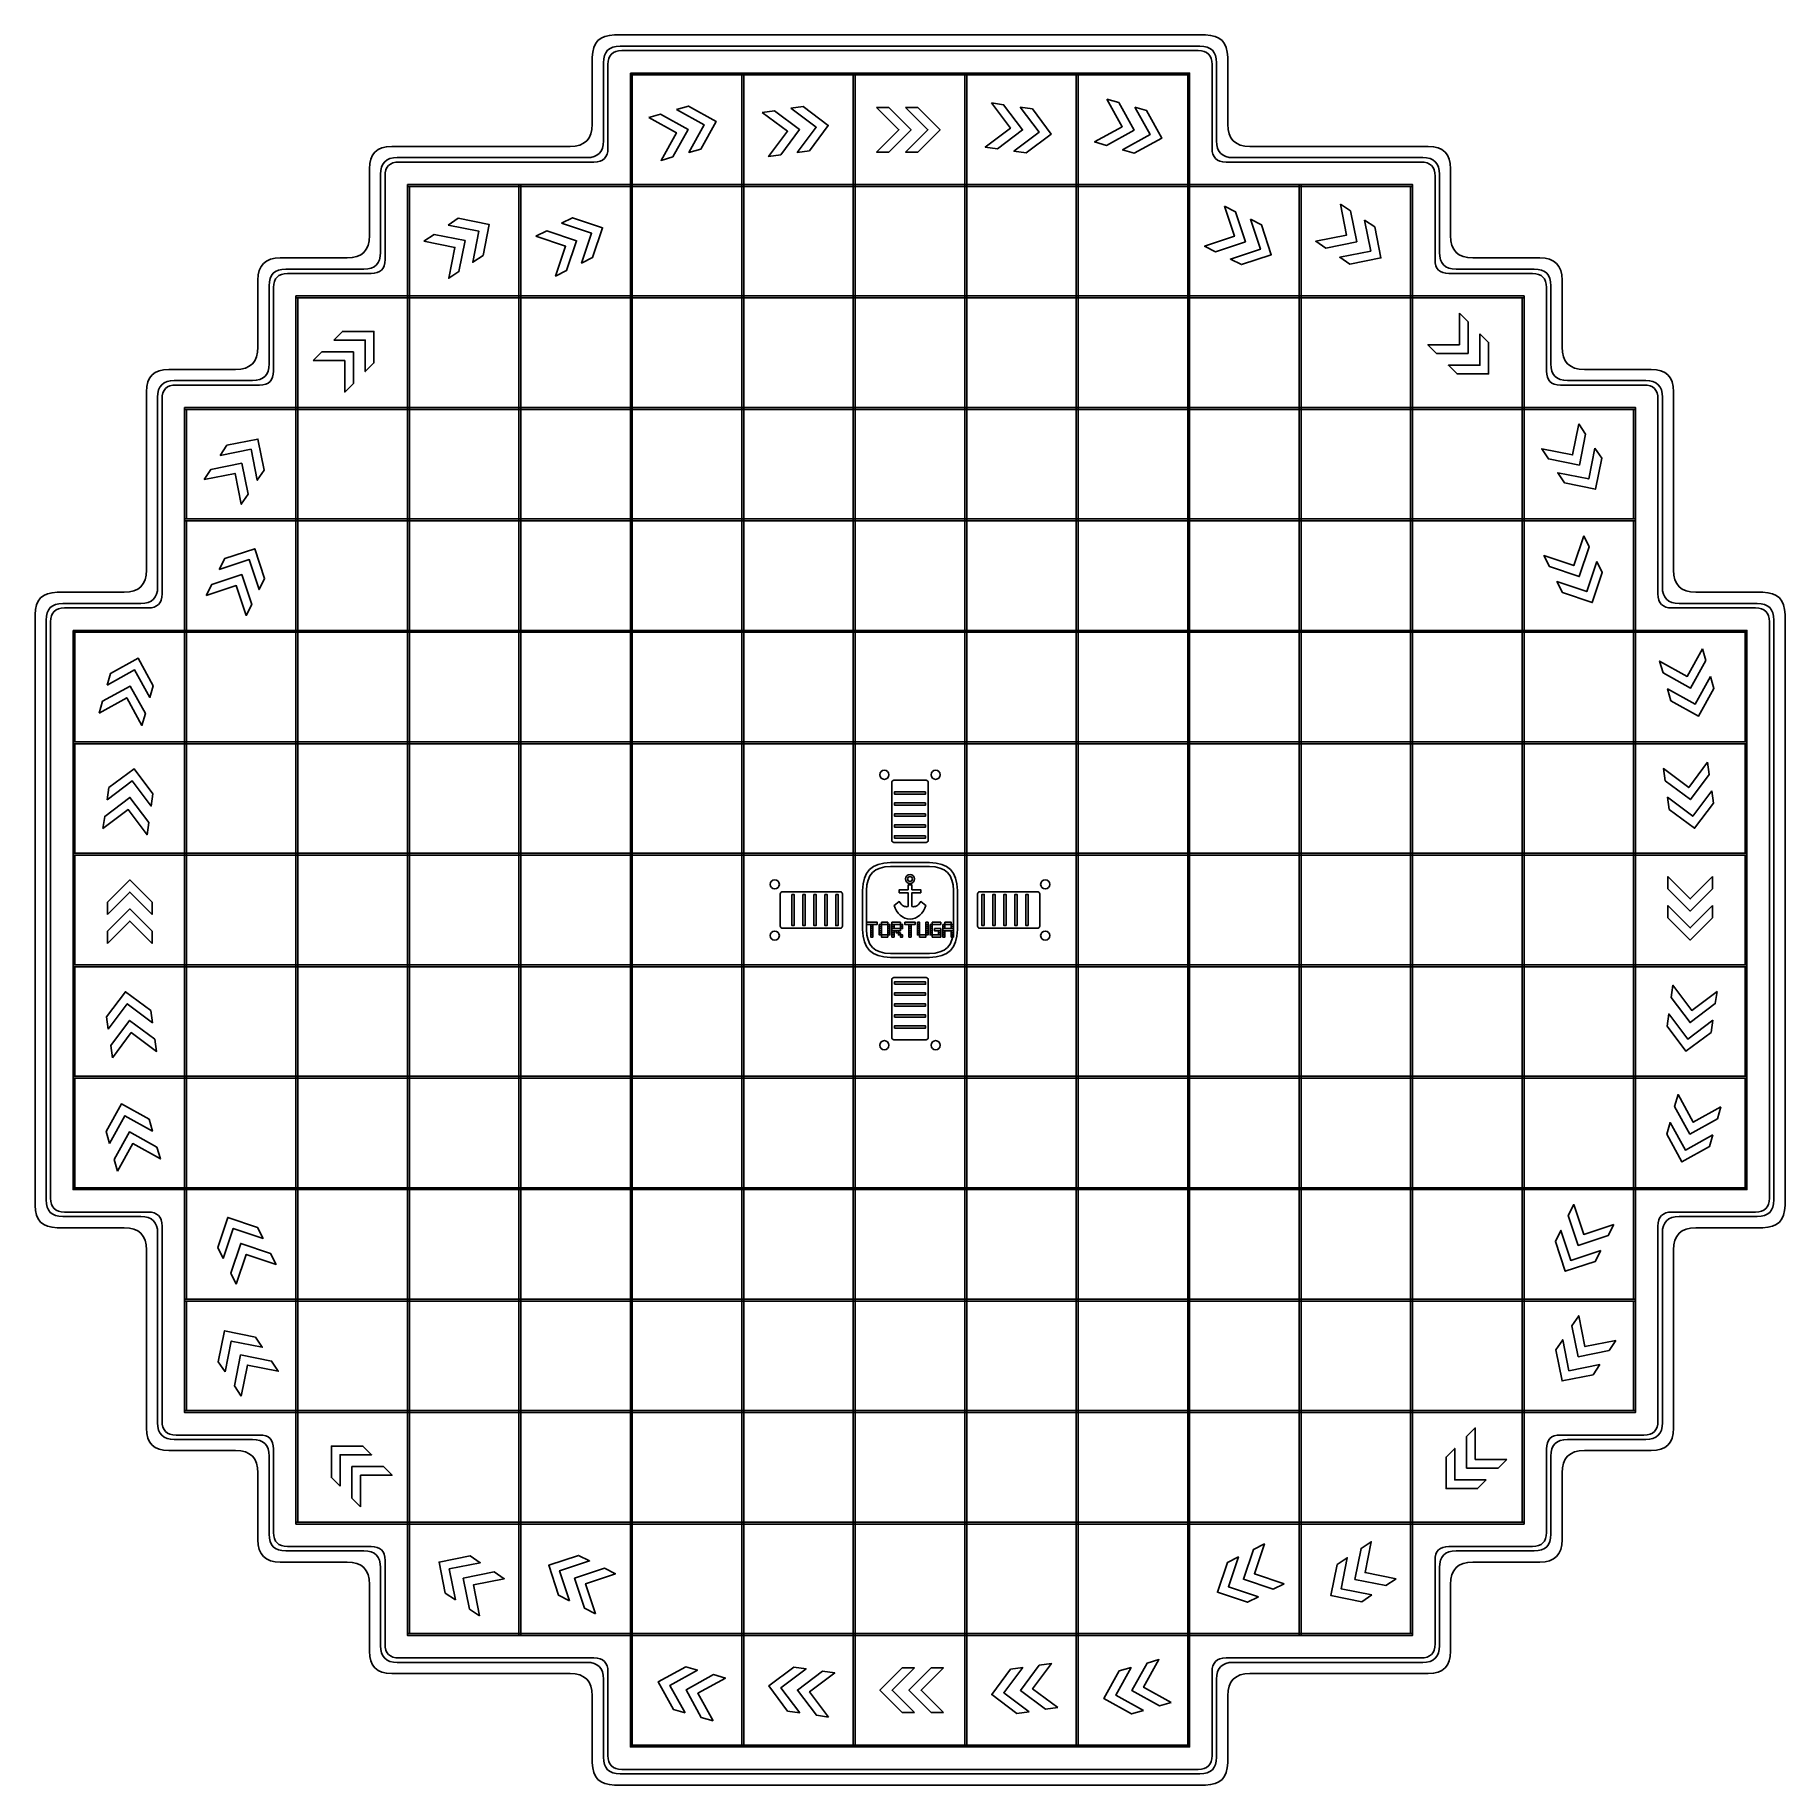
# Model space of a CAD drawing. Extents: x 0 to 314, y 0 to 314.
import ezdxf

# ---------------------------------------------------------------- set-up
doc = ezdxf.new("R2010")
doc.units = 0
doc.layers.add('CUT', color=1, linetype='CONTINUOUS')
doc.layers.add('RASTER', color=7, linetype='CONTINUOUS')

msp = doc.modelspace()

# ---------------------------------------------------------------- linework, layer by layer
at = {"layer": 'CUT'}
msp.add_lwpolyline([(0, 210), (0.063, 210.938), (0.25, 211.75), (0.563, 212.438), (1, 213), (1.563, 213.438), (2.25, 213.75), (3.063, 213.938), (4, 214), (16, 214), (16.938, 214.063), (17.75, 214.25), (18.438, 214.563), (19, 215), (19.438, 215.563), (19.75, 216.25), (19.938, 217.063), (20, 218), (20, 250), (20.063, 250.938), (20.25, 251.75), (20.563, 252.438), (21, 253), (21.563, 253.438), (22.25, 253.75), (23.063, 253.938), (24, 254), (36, 254), (36.938, 254.063), (37.75, 254.25), (38.438, 254.563), (39, 255), (39.438, 255.563), (39.75, 256.25), (39.938, 257.063), (40, 258), (40, 270), (40.063, 270.938), (40.25, 271.75), (40.563, 272.438), (41, 273), (41.563, 273.438), (42.25, 273.75), (43.063, 273.938), (44, 274), (56, 274), (56.938, 274.063), (57.75, 274.25), (58.438, 274.563), (59, 275), (59.438, 275.563), (59.75, 276.25), (59.938, 277.063), (60, 278), (60, 290), (60.063, 290.938), (60.25, 291.75), (60.563, 292.438), (61, 293), (61.563, 293.438), (62.25, 293.75), (63.063, 293.938), (64, 294), (96, 294), (96.938, 294.063), (97.75, 294.25), (98.438, 294.563), (99, 295), (99.438, 295.563), (99.75, 296.25), (99.938, 297.063), (100, 298), (100, 310), (100.063, 310.938), (100.25, 311.75), (100.563, 312.438), (101, 313), (101.563, 313.438), (102.25, 313.75), (103.063, 313.938), (104, 314), (210, 314), (210.938, 313.938), (211.75, 313.75), (212.438, 313.438), (213, 313), (213.438, 312.438), (213.75, 311.75), (213.938, 310.938), (214, 310), (214, 298), (214.063, 297.063), (214.25, 296.25), (214.563, 295.563), (215, 295), (215.563, 294.563), (216.25, 294.25), (217.063, 294.063), (218, 294), (250, 294), (250.938, 293.938), (251.75, 293.75), (252.438, 293.438), (253, 293), (253.438, 292.438), (253.75, 291.75), (253.938, 290.938), (254, 290), (254, 278), (254.063, 277.063), (254.25, 276.25), (254.563, 275.563), (255, 275), (255.563, 274.563), (256.25, 274.25), (257.063, 274.063), (258, 274), (270, 274), (270.938, 273.938), (271.75, 273.75), (272.438, 273.438), (273, 273), (273.438, 272.438), (273.75, 271.75), (273.938, 270.938), (274, 270), (274, 258), (274.063, 257.063), (274.25, 256.25), (274.563, 255.563), (275, 255), (275.563, 254.563), (276.25, 254.25), (277.063, 254.063), (278, 254), (290, 254), (290.938, 253.938), (291.75, 253.75), (292.438, 253.438), (293, 253), (293.438, 252.438), (293.75, 251.75), (293.938, 250.938), (294, 250), (294, 218), (294.063, 217.063), (294.25, 216.25), (294.563, 215.563), (295, 215), (295.563, 214.563), (296.25, 214.25), (297.063, 214.063), (298, 214), (310, 214), (310.938, 213.938), (311.75, 213.75), (312.438, 213.438), (313, 213), (313.438, 212.438), (313.75, 211.75), (313.938, 210.938), (314, 210), (314, 104), (313.938, 103.063), (313.75, 102.25), (313.438, 101.563), (313, 101), (312.438, 100.563), (311.75, 100.25), (310.938, 100.063), (310, 100), (298, 100), (297.063, 99.938), (296.25, 99.75), (295.563, 99.438), (295, 99), (294.563, 98.438), (294.25, 97.75), (294.063, 96.938), (294, 96), (294, 64), (293.938, 63.063), (293.75, 62.25), (293.438, 61.563), (293, 61), (292.438, 60.563), (291.75, 60.25), (290.938, 60.063), (290, 60), (278, 60), (277.063, 59.938), (276.25, 59.75), (275.563, 59.438), (275, 59), (274.563, 58.438), (274.25, 57.75), (274.063, 56.938), (274, 56), (274, 44), (273.938, 43.063), (273.75, 42.25), (273.438, 41.563), (273, 41), (272.438, 40.563), (271.75, 40.25), (270.938, 40.063), (270, 40), (258, 40), (257.063, 39.938), (256.25, 39.75), (255.563, 39.438), (255, 39), (254.563, 38.438), (254.25, 37.75), (254.063, 36.938), (254, 36), (254, 24), (253.938, 23.063), (253.75, 22.25), (253.438, 21.563), (253, 21), (252.438, 20.563), (251.75, 20.25), (250.938, 20.063), (250, 20), (218, 20), (217.063, 19.938), (216.25, 19.75), (215.563, 19.438), (215, 19), (214.563, 18.438), (214.25, 17.75), (214.063, 16.938), (214, 16), (214, 4), (213.938, 3.063), (213.75, 2.25), (213.438, 1.563), (213, 1), (212.438, 0.563), (211.75, 0.25), (210.938, 0.063), (210, 0), (104, 0), (103.063, 0.063), (102.25, 0.25), (101.563, 0.563), (101, 1), (100.563, 1.563), (100.25, 2.25), (100.063, 3.063), (100, 4), (100, 16), (99.938, 16.938), (99.75, 17.75), (99.438, 18.438), (99, 19), (98.438, 19.438), (97.75, 19.75), (96.938, 19.938), (96, 20), (64, 20), (63.063, 20.063), (62.25, 20.25), (61.563, 20.563), (61, 21), (60.563, 21.563), (60.25, 22.25), (60.063, 23.063), (60, 24), (60, 36), (59.938, 36.938), (59.75, 37.75), (59.438, 38.438), (59, 39), (58.438, 39.438), (57.75, 39.75), (56.938, 39.938), (56, 40), (44, 40), (43.063, 40.063), (42.25, 40.25), (41.563, 40.563), (41, 41), (40.563, 41.563), (40.25, 42.25), (40.063, 43.063), (40, 44), (40, 56), (39.938, 56.938), (39.75, 57.75), (39.438, 58.438), (39, 59), (38.438, 59.438), (37.75, 59.75), (36.938, 59.938), (36, 60), (24, 60), (23.063, 60.063), (22.25, 60.25), (21.563, 60.563), (21, 61), (20.563, 61.563), (20.25, 62.25), (20.063, 63.063), (20, 64), (20, 96), (19.938, 96.938), (19.75, 97.75), (19.438, 98.438), (19, 99), (18.438, 99.438), (17.75, 99.75), (16.938, 99.938), (16, 100), (4, 100), (3.063, 100.063), (2.25, 100.25), (1.563, 100.563), (1, 101), (0.563, 101.563), (0.25, 102.25), (0.063, 103.063), (0, 104)], close=True, dxfattribs=at)
at = {"layer": 'RASTER'}
for points in [[(2, 209), (2.047, 209.703), (2.188, 210.313), (2.422, 210.828), (2.75, 211.25), (3.172, 211.578), (3.688, 211.813), (4.297, 211.953), (5, 212), (19, 212), (19.703, 212.047), (20.313, 212.188), (20.828, 212.422), (21.25, 212.75), (21.578, 213.172), (21.813, 213.688), (21.953, 214.297), (22, 215), (22, 249), (22.047, 249.703), (22.188, 250.313), (22.422, 250.828), (22.75, 251.25), (23.172, 251.578), (23.688, 251.813), (24.297, 251.953), (25, 252), (39, 252), (39.703, 252.047), (40.313, 252.188), (40.828, 252.422), (41.25, 252.75), (41.578, 253.172), (41.813, 253.688), (41.953, 254.297), (42, 255), (42, 269), (42.047, 269.703), (42.188, 270.313), (42.422, 270.828), (42.75, 271.25), (43.172, 271.578), (43.688, 271.813), (44.297, 271.953), (45, 272), (59, 272), (59.703, 272.047), (60.313, 272.188), (60.828, 272.422), (61.25, 272.75), (61.578, 273.172), (61.813, 273.688), (61.953, 274.297), (62, 275), (62, 289), (62.047, 289.703), (62.188, 290.313), (62.422, 290.828), (62.75, 291.25), (63.172, 291.578), (63.688, 291.813), (64.297, 291.953), (65, 292), (99, 292), (99.703, 292.047), (100.313, 292.188), (100.828, 292.422), (101.25, 292.75), (101.578, 293.172), (101.813, 293.688), (101.953, 294.297), (102, 295), (102, 309), (102.047, 309.703), (102.188, 310.313), (102.422, 310.828), (102.75, 311.25), (103.172, 311.578), (103.688, 311.813), (104.297, 311.953), (105, 312), (209, 312), (209.703, 311.953), (210.313, 311.813), (210.828, 311.578), (211.25, 311.25), (211.578, 310.828), (211.813, 310.313), (211.953, 309.703), (212, 309), (212, 295), (212.047, 294.297), (212.188, 293.688), (212.422, 293.172), (212.75, 292.75), (213.172, 292.422), (213.688, 292.188), (214.297, 292.047), (215, 292), (249, 292), (249.703, 291.953), (250.313, 291.813), (250.828, 291.578), (251.25, 291.25), (251.578, 290.828), (251.813, 290.313), (251.953, 289.703), (252, 289), (252, 275), (252.047, 274.297), (252.188, 273.688), (252.422, 273.172), (252.75, 272.75), (253.172, 272.422), (253.688, 272.188), (254.297, 272.047), (255, 272), (269, 272), (269.703, 271.953), (270.313, 271.813), (270.828, 271.578), (271.25, 271.25), (271.578, 270.828), (271.813, 270.313), (271.953, 269.703), (272, 269), (272, 255), (272.047, 254.297), (272.188, 253.688), (272.422, 253.172), (272.75, 252.75), (273.172, 252.422), (273.688, 252.188), (274.297, 252.047), (275, 252), (289, 252), (289.703, 251.953), (290.313, 251.813), (290.828, 251.578), (291.25, 251.25), (291.578, 250.828), (291.813, 250.313), (291.953, 249.703), (292, 249), (292, 215), (292.047, 214.297), (292.188, 213.688), (292.422, 213.172), (292.75, 212.75), (293.172, 212.422), (293.688, 212.188), (294.297, 212.047), (295, 212), (309, 212), (309.703, 211.953), (310.313, 211.813), (310.828, 211.578), (311.25, 211.25), (311.578, 210.828), (311.813, 210.313), (311.953, 209.703), (312, 209), (312, 105), (311.953, 104.297), (311.813, 103.688), (311.578, 103.172), (311.25, 102.75), (310.828, 102.422), (310.313, 102.188), (309.703, 102.047), (309, 102), (295, 102), (294.297, 101.953), (293.688, 101.813), (293.172, 101.578), (292.75, 101.25), (292.422, 100.828), (292.188, 100.313), (292.047, 99.703), (292, 99), (292, 65), (291.953, 64.297), (291.813, 63.688), (291.578, 63.172), (291.25, 62.75), (290.828, 62.422), (290.313, 62.188), (289.703, 62.047), (289, 62), (275, 62), (274.297, 61.953), (273.688, 61.813), (273.172, 61.578), (272.75, 61.25), (272.422, 60.828), (272.188, 60.313), (272.047, 59.703), (272, 59), (272, 45), (271.953, 44.297), (271.813, 43.688), (271.578, 43.172), (271.25, 42.75), (270.828, 42.422), (270.313, 42.188), (269.703, 42.047), (269, 42), (255, 42), (254.297, 41.953), (253.688, 41.813), (253.172, 41.578), (252.75, 41.25), (252.422, 40.828), (252.188, 40.313), (252.047, 39.703), (252, 39), (252, 25), (251.953, 24.297), (251.813, 23.688), (251.578, 23.172), (251.25, 22.75), (250.828, 22.422), (250.313, 22.188), (249.703, 22.047), (249, 22), (215, 22), (214.297, 21.953), (213.688, 21.813), (213.172, 21.578), (212.75, 21.25), (212.422, 20.828), (212.188, 20.313), (212.047, 19.703), (212, 19), (212, 5), (211.953, 4.297), (211.813, 3.688), (211.578, 3.172), (211.25, 2.75), (210.828, 2.422), (210.313, 2.188), (209.703, 2.047), (209, 2), (105, 2), (104.297, 2.047), (103.688, 2.188), (103.172, 2.422), (102.75, 2.75), (102.422, 3.172), (102.188, 3.688), (102.047, 4.297), (102, 5), (102, 19), (101.953, 19.703), (101.813, 20.313), (101.578, 20.828), (101.25, 21.25), (100.828, 21.578), (100.313, 21.813), (99.703, 21.953), (99, 22), (65, 22), (64.297, 22.047), (63.688, 22.188), (63.172, 22.422), (62.75, 22.75), (62.422, 23.172), (62.188, 23.688), (62.047, 24.297), (62, 25), (62, 39), (61.953, 39.703), (61.813, 40.313), (61.578, 40.828), (61.25, 41.25), (60.828, 41.578), (60.313, 41.813), (59.703, 41.953), (59, 42), (45, 42), (44.297, 42.047), (43.688, 42.188), (43.172, 42.422), (42.75, 42.75), (42.422, 43.172), (42.188, 43.688), (42.047, 44.297), (42, 45), (42, 59), (41.953, 59.703), (41.813, 60.313), (41.578, 60.828), (41.25, 61.25), (40.828, 61.578), (40.313, 61.813), (39.703, 61.953), (39, 62), (25, 62), (24.297, 62.047), (23.688, 62.188), (23.172, 62.422), (22.75, 62.75), (22.422, 63.172), (22.188, 63.688), (22.047, 64.297), (22, 65), (22, 99), (21.953, 99.703), (21.813, 100.313), (21.578, 100.828), (21.25, 101.25), (20.828, 101.578), (20.313, 101.813), (19.703, 101.953), (19, 102), (5, 102), (4.297, 102.047), (3.688, 102.188), (3.172, 102.422), (2.75, 102.75), (2.422, 103.172), (2.188, 103.688), (2.047, 104.297), (2, 105)], [(2.8, 208.7), (2.8, 105.3), (2.839, 104.714), (2.956, 104.206), (3.152, 103.777), (3.425, 103.425), (3.777, 103.152), (4.206, 102.956), (4.714, 102.839), (5.3, 102.8), (20.3, 102.8), (20.886, 102.761), (21.394, 102.644), (21.823, 102.448), (22.175, 102.175), (22.448, 101.823), (22.644, 101.394), (22.761, 100.886), (22.8, 100.3), (22.8, 65.3), (22.839, 64.714), (22.956, 64.206), (23.152, 63.777), (23.425, 63.425), (23.777, 63.152), (24.206, 62.956), (24.714, 62.839), (25.3, 62.8), (40.3, 62.8), (40.886, 62.761), (41.394, 62.644), (41.823, 62.448), (42.175, 62.175), (42.448, 61.823), (42.644, 61.394), (42.761, 60.886), (42.8, 60.3), (42.8, 45.3), (42.839, 44.714), (42.956, 44.206), (43.152, 43.777), (43.425, 43.425), (43.777, 43.152), (44.206, 42.956), (44.714, 42.839), (45.3, 42.8), (60.3, 42.8), (60.886, 42.761), (61.394, 42.644), (61.823, 42.448), (62.175, 42.175), (62.448, 41.823), (62.644, 41.394), (62.761, 40.886), (62.8, 40.3), (62.8, 25.3), (62.839, 24.714), (62.956, 24.206), (63.152, 23.777), (63.425, 23.425), (63.777, 23.152), (64.206, 22.956), (64.714, 22.839), (65.3, 22.8), (100.3, 22.8), (100.886, 22.761), (101.394, 22.644), (101.823, 22.448), (102.175, 22.175), (102.448, 21.823), (102.644, 21.394), (102.761, 20.886), (102.8, 20.3), (102.8, 5.3), (102.839, 4.714), (102.956, 4.206), (103.152, 3.777), (103.425, 3.425), (103.777, 3.152), (104.206, 2.956), (104.714, 2.839), (105.3, 2.8), (208.7, 2.8), (209.286, 2.839), (209.794, 2.956), (210.223, 3.152), (210.575, 3.425), (210.848, 3.777), (211.044, 4.206), (211.161, 4.714), (211.2, 5.3), (211.2, 20.3), (211.239, 20.886), (211.356, 21.394), (211.552, 21.823), (211.825, 22.175), (212.177, 22.448), (212.606, 22.644), (213.114, 22.761), (213.7, 22.8), (248.7, 22.8), (249.286, 22.839), (249.794, 22.956), (250.223, 23.152), (250.575, 23.425), (250.848, 23.777), (251.044, 24.206), (251.161, 24.714), (251.2, 25.3), (251.2, 40.3), (251.239, 40.886), (251.356, 41.394), (251.552, 41.823), (251.825, 42.175), (252.177, 42.448), (252.606, 42.644), (253.114, 42.761), (253.7, 42.8), (268.7, 42.8), (269.286, 42.839), (269.794, 42.956), (270.223, 43.152), (270.575, 43.425), (270.848, 43.777), (271.044, 44.206), (271.161, 44.714), (271.2, 45.3), (271.2, 60.3), (271.239, 60.886), (271.356, 61.394), (271.552, 61.823), (271.825, 62.175), (272.177, 62.448), (272.606, 62.644), (273.114, 62.761), (273.7, 62.8), (288.7, 62.8), (289.286, 62.839), (289.794, 62.956), (290.223, 63.152), (290.575, 63.425), (290.848, 63.777), (291.044, 64.206), (291.161, 64.714), (291.2, 65.3), (291.2, 100.3), (291.239, 100.886), (291.356, 101.394), (291.552, 101.823), (291.825, 102.175), (292.177, 102.448), (292.606, 102.644), (293.114, 102.761), (293.7, 102.8), (308.7, 102.8), (309.286, 102.839), (309.794, 102.956), (310.223, 103.152), (310.575, 103.425), (310.848, 103.777), (311.044, 104.206), (311.161, 104.714), (311.2, 105.3), (311.2, 208.7), (311.161, 209.286), (311.044, 209.794), (310.848, 210.223), (310.575, 210.575), (310.223, 210.848), (309.794, 211.044), (309.286, 211.161), (308.7, 211.2), (293.7, 211.2), (293.114, 211.239), (292.606, 211.356), (292.177, 211.552), (291.825, 211.825), (291.552, 212.177), (291.356, 212.606), (291.239, 213.114), (291.2, 213.7), (291.2, 248.7), (291.161, 249.286), (291.044, 249.794), (290.848, 250.223), (290.575, 250.575), (290.223, 250.848), (289.794, 251.044), (289.286, 251.161), (288.7, 251.2), (273.7, 251.2), (273.114, 251.239), (272.606, 251.356), (272.177, 251.552), (271.825, 251.825), (271.552, 252.177), (271.356, 252.606), (271.239, 253.114), (271.2, 253.7), (271.2, 268.7), (271.161, 269.286), (271.044, 269.794), (270.848, 270.223), (270.575, 270.575), (270.223, 270.848), (269.794, 271.044), (269.286, 271.161), (268.7, 271.2), (253.7, 271.2), (253.114, 271.239), (252.606, 271.356), (252.177, 271.552), (251.825, 271.825), (251.552, 272.177), (251.356, 272.606), (251.239, 273.114), (251.2, 273.7), (251.2, 288.7), (251.161, 289.286), (251.044, 289.794), (250.848, 290.223), (250.575, 290.575), (250.223, 290.848), (249.794, 291.044), (249.286, 291.161), (248.7, 291.2), (213.7, 291.2), (213.114, 291.239), (212.606, 291.356), (212.177, 291.552), (211.825, 291.825), (211.552, 292.177), (211.356, 292.606), (211.239, 293.114), (211.2, 293.7), (211.2, 308.7), (211.161, 309.286), (211.044, 309.794), (210.848, 310.223), (210.575, 310.575), (210.223, 310.848), (209.794, 311.044), (209.286, 311.161), (208.7, 311.2), (105.3, 311.2), (104.714, 311.161), (104.206, 311.044), (103.777, 310.848), (103.425, 310.575), (103.152, 310.223), (102.956, 309.794), (102.839, 309.286), (102.8, 308.7), (102.8, 293.7), (102.761, 293.114), (102.644, 292.606), (102.448, 292.177), (102.175, 291.825), (101.823, 291.552), (101.394, 291.356), (100.886, 291.239), (100.3, 291.2), (65.3, 291.2), (64.714, 291.161), (64.206, 291.044), (63.777, 290.848), (63.425, 290.575), (63.152, 290.223), (62.956, 289.794), (62.839, 289.286), (62.8, 288.7), (62.8, 273.7), (62.761, 273.114), (62.644, 272.606), (62.448, 272.177), (62.175, 271.825), (61.823, 271.552), (61.394, 271.356), (60.886, 271.239), (60.3, 271.2), (45.3, 271.2), (44.714, 271.161), (44.206, 271.044), (43.777, 270.848), (43.425, 270.575), (43.152, 270.223), (42.956, 269.794), (42.839, 269.286), (42.8, 268.7), (42.8, 253.7), (42.761, 253.114), (42.644, 252.606), (42.448, 252.177), (42.175, 251.825), (41.823, 251.552), (41.394, 251.356), (40.886, 251.239), (40.3, 251.2), (25.3, 251.2), (24.714, 251.161), (24.206, 251.044), (23.777, 250.848), (23.425, 250.575), (23.152, 250.223), (22.956, 249.794), (22.839, 249.286), (22.8, 248.7), (22.8, 213.7), (22.761, 213.114), (22.644, 212.606), (22.448, 212.177), (22.175, 211.825), (21.823, 211.552), (21.394, 211.356), (20.886, 211.239), (20.3, 211.2), (5.3, 211.2), (4.714, 211.161), (4.206, 211.044), (3.777, 210.848), (3.425, 210.575), (3.152, 210.223), (2.956, 209.794), (2.839, 209.286), (2.8, 208.7)], [(106.825, 307.175), (127.175, 307.175), (127.175, 306.825), (106.825, 306.825)], [(106.825, 306.825), (107.175, 306.825), (107.175, 287.175), (106.825, 287.175)], [(126.825, 307.175), (147.175, 307.175), (147.175, 306.825), (126.825, 306.825)], [(126.825, 306.825), (127.175, 306.825), (127.175, 287.175), (126.825, 287.175)], [(146.825, 307.175), (167.175, 307.175), (167.175, 306.825), (146.825, 306.825)], [(146.825, 306.825), (147.175, 306.825), (147.175, 287.175), (146.825, 287.175)], [(166.825, 307.175), (187.175, 307.175), (187.175, 306.825), (166.825, 306.825)], [(166.825, 306.825), (167.175, 306.825), (167.175, 287.175), (166.825, 287.175)], [(186.825, 307.175), (207.175, 307.175), (207.175, 306.825), (186.825, 306.825)], [(186.825, 306.825), (187.175, 306.825), (187.175, 287.175), (186.825, 287.175)], [(206.825, 306.825), (207.175, 306.825), (207.175, 287.175), (206.825, 287.175)], [(171.626, 301.808), (173.804, 301.497), (177.198, 296.972), (172.673, 293.578), (170.495, 293.889), (175.02, 297.283)], [(192.33, 302.494), (194.445, 301.89), (197.192, 296.945), (192.247, 294.198), (190.132, 294.802), (195.077, 297.549)], [(110.132, 299.198), (112.247, 299.802), (117.192, 297.055), (114.445, 292.11), (112.33, 291.506), (115.077, 296.451)], [(115.132, 300.626), (117.247, 301.231), (122.192, 298.483), (119.445, 293.539), (117.33, 292.934), (120.077, 297.879)], [(130.495, 300.111), (132.673, 300.422), (137.198, 297.028), (133.804, 292.503), (131.626, 292.192), (135.02, 296.717)], [(135.642, 300.847), (137.82, 301.158), (142.346, 297.764), (138.952, 293.238), (136.774, 292.927), (140.168, 297.453)], [(151, 301), (153.2, 301), (157.2, 297), (153.2, 293), (151, 293), (155, 297)], [(156.2, 301), (158.4, 301), (162.4, 297), (158.4, 293), (156.2, 293), (160.2, 297)], [(176.774, 301.073), (178.952, 300.762), (182.346, 296.236), (177.82, 292.842), (175.642, 293.153), (180.168, 296.547)], [(197.33, 301.066), (199.445, 300.461), (202.192, 295.517), (197.247, 292.769), (195.132, 293.374), (200.077, 296.121)], [(66.825, 287.175), (87.175, 287.175), (87.175, 286.825), (66.825, 286.825)], [(66.825, 286.825), (67.175, 286.825), (67.175, 267.175), (66.825, 267.175)], [(86.825, 287.175), (107.175, 287.175), (107.175, 286.825), (86.825, 286.825)], [(86.825, 286.825), (87.175, 286.825), (87.175, 267.175), (86.825, 267.175)], [(106.825, 287.175), (127.175, 287.175), (127.175, 286.825), (106.825, 286.825)], [(106.825, 286.825), (107.175, 286.825), (107.175, 267.175), (106.825, 267.175)], [(126.825, 287.175), (147.175, 287.175), (147.175, 286.825), (126.825, 286.825)], [(126.825, 286.825), (127.175, 286.825), (127.175, 267.175), (126.825, 267.175)], [(146.825, 287.175), (167.175, 287.175), (167.175, 286.825), (146.825, 286.825)], [(146.825, 286.825), (147.175, 286.825), (147.175, 267.175), (146.825, 267.175)], [(166.825, 287.175), (187.175, 287.175), (187.175, 286.825), (166.825, 286.825)], [(166.825, 286.825), (167.175, 286.825), (167.175, 267.175), (166.825, 267.175)], [(186.825, 287.175), (207.175, 287.175), (207.175, 286.825), (186.825, 286.825)], [(186.825, 286.825), (187.175, 286.825), (187.175, 267.175), (186.825, 267.175)], [(206.825, 287.175), (227.175, 287.175), (227.175, 286.825), (206.825, 286.825)], [(206.825, 286.825), (207.175, 286.825), (207.175, 267.175), (206.825, 267.175)], [(226.825, 287.175), (247.175, 287.175), (247.175, 286.825), (226.825, 286.825)], [(226.825, 286.825), (227.175, 286.825), (227.175, 267.175), (226.825, 267.175)], [(246.825, 286.825), (247.175, 286.825), (247.175, 267.175), (246.825, 267.175)], [(213.422, 283.261), (215.39, 282.277), (217.179, 276.911), (211.812, 275.122), (209.845, 276.106), (215.211, 277.894)], [(234.226, 283.656), (236.057, 282.436), (237.166, 276.889), (231.619, 275.78), (229.789, 277), (235.336, 278.109)], [(74.116, 279.884), (75.946, 281.105), (81.493, 279.995), (80.384, 274.448), (78.553, 273.228), (79.663, 278.775)], [(94.496, 280.22), (96.463, 281.204), (101.83, 279.415), (100.041, 274.048), (98.073, 273.065), (99.862, 278.431)], [(218.073, 280.935), (220.041, 279.952), (221.83, 274.585), (216.463, 272.796), (214.496, 273.78), (219.862, 275.569)], [(238.553, 280.772), (240.384, 279.552), (241.493, 274.005), (235.946, 272.895), (234.116, 274.116), (239.663, 275.225)], [(69.789, 277), (71.619, 278.22), (77.166, 277.111), (76.057, 271.564), (74.226, 270.344), (75.336, 275.891)], [(89.845, 277.894), (91.812, 278.878), (97.179, 277.089), (95.39, 271.723), (93.422, 270.739), (95.211, 276.106)], [(46.825, 267.175), (67.175, 267.175), (67.175, 266.825), (46.825, 266.825)], [(66.825, 267.175), (87.175, 267.175), (87.175, 266.825), (66.825, 266.825)], [(86.825, 267.175), (107.175, 267.175), (107.175, 266.825), (86.825, 266.825)], [(106.825, 267.175), (127.175, 267.175), (127.175, 266.825), (106.825, 266.825)], [(126.825, 267.175), (147.175, 267.175), (147.175, 266.825), (126.825, 266.825)], [(146.825, 267.175), (167.175, 267.175), (167.175, 266.825), (146.825, 266.825)], [(166.825, 267.175), (187.175, 267.175), (187.175, 266.825), (166.825, 266.825)], [(186.825, 267.175), (207.175, 267.175), (207.175, 266.825), (186.825, 266.825)], [(206.825, 267.175), (227.175, 267.175), (227.175, 266.825), (206.825, 266.825)], [(226.825, 267.175), (247.175, 267.175), (247.175, 266.825), (226.825, 266.825)], [(246.825, 267.175), (267.175, 267.175), (267.175, 266.825), (246.825, 266.825)], [(46.825, 266.825), (47.175, 266.825), (47.175, 247.175), (46.825, 247.175)], [(66.825, 266.825), (67.175, 266.825), (67.175, 247.175), (66.825, 247.175)], [(86.825, 266.825), (87.175, 266.825), (87.175, 247.175), (86.825, 247.175)], [(106.825, 266.825), (107.175, 266.825), (107.175, 247.175), (106.825, 247.175)], [(126.825, 266.825), (127.175, 266.825), (127.175, 247.175), (126.825, 247.175)], [(146.825, 266.825), (147.175, 266.825), (147.175, 247.175), (146.825, 247.175)], [(166.825, 266.825), (167.175, 266.825), (167.175, 247.175), (166.825, 247.175)], [(186.825, 266.825), (187.175, 266.825), (187.175, 247.175), (186.825, 247.175)], [(206.825, 266.825), (207.175, 266.825), (207.175, 247.175), (206.825, 247.175)], [(226.825, 266.825), (227.175, 266.825), (227.175, 247.175), (226.825, 247.175)], [(246.825, 266.825), (247.175, 266.825), (247.175, 247.175), (246.825, 247.175)], [(255.586, 264.071), (257.141, 262.515), (257.141, 256.859), (251.485, 256.859), (249.929, 258.414), (255.586, 258.414)], [(266.825, 266.825), (267.175, 266.825), (267.175, 247.175), (266.825, 247.175)], [(53.606, 259.263), (55.162, 260.818), (60.818, 260.818), (60.818, 255.162), (59.263, 253.606), (59.263, 259.263)], [(259.263, 260.394), (260.818, 258.838), (260.818, 253.182), (255.162, 253.182), (253.606, 254.737), (259.263, 254.737)], [(49.929, 255.586), (51.485, 257.141), (57.141, 257.141), (57.141, 251.485), (55.586, 249.929), (55.586, 255.586)], [(26.825, 247.175), (47.175, 247.175), (47.175, 246.825), (26.825, 246.825)], [(26.825, 246.825), (27.175, 246.825), (27.175, 227.175), (26.825, 227.175)], [(46.825, 247.175), (67.175, 247.175), (67.175, 246.825), (46.825, 246.825)], [(46.825, 246.825), (47.175, 246.825), (47.175, 227.175), (46.825, 227.175)], [(66.825, 247.175), (87.175, 247.175), (87.175, 246.825), (66.825, 246.825)], [(66.825, 246.825), (67.175, 246.825), (67.175, 227.175), (66.825, 227.175)], [(86.825, 247.175), (107.175, 247.175), (107.175, 246.825), (86.825, 246.825)], [(86.825, 246.825), (87.175, 246.825), (87.175, 227.175), (86.825, 227.175)], [(106.825, 247.175), (127.175, 247.175), (127.175, 246.825), (106.825, 246.825)], [(106.825, 246.825), (107.175, 246.825), (107.175, 227.175), (106.825, 227.175)], [(126.825, 247.175), (147.175, 247.175), (147.175, 246.825), (126.825, 246.825)], [(126.825, 246.825), (127.175, 246.825), (127.175, 227.175), (126.825, 227.175)], [(146.825, 247.175), (167.175, 247.175), (167.175, 246.825), (146.825, 246.825)], [(146.825, 246.825), (147.175, 246.825), (147.175, 227.175), (146.825, 227.175)], [(166.825, 247.175), (187.175, 247.175), (187.175, 246.825), (166.825, 246.825)], [(166.825, 246.825), (167.175, 246.825), (167.175, 227.175), (166.825, 227.175)], [(186.825, 247.175), (207.175, 247.175), (207.175, 246.825), (186.825, 246.825)], [(186.825, 246.825), (187.175, 246.825), (187.175, 227.175), (186.825, 227.175)], [(206.825, 247.175), (227.175, 247.175), (227.175, 246.825), (206.825, 246.825)], [(206.825, 246.825), (207.175, 246.825), (207.175, 227.175), (206.825, 227.175)], [(226.825, 247.175), (247.175, 247.175), (247.175, 246.825), (226.825, 246.825)], [(226.825, 246.825), (227.175, 246.825), (227.175, 227.175), (226.825, 227.175)], [(246.825, 247.175), (267.175, 247.175), (267.175, 246.825), (246.825, 246.825)], [(246.825, 246.825), (247.175, 246.825), (247.175, 227.175), (246.825, 227.175)], [(266.825, 247.175), (287.175, 247.175), (287.175, 246.825), (266.825, 246.825)], [(266.825, 246.825), (267.175, 246.825), (267.175, 227.175), (266.825, 227.175)], [(286.825, 246.825), (287.175, 246.825), (287.175, 227.175), (286.825, 227.175)], [(277, 244.211), (278.22, 242.381), (277.111, 236.834), (271.564, 237.943), (270.344, 239.774), (275.891, 238.664)], [(33.228, 238.553), (34.448, 240.384), (39.995, 241.493), (41.105, 235.946), (39.884, 234.116), (38.775, 239.663)], [(279.884, 239.884), (281.105, 238.054), (279.995, 232.507), (274.448, 233.616), (273.228, 235.447), (278.775, 234.337)], [(30.344, 234.226), (31.564, 236.057), (37.111, 237.166), (38.22, 231.619), (37, 229.789), (35.891, 235.336)], [(26.825, 227.175), (47.175, 227.175), (47.175, 226.825), (26.825, 226.825)], [(26.825, 226.825), (27.175, 226.825), (27.175, 207.175), (26.825, 207.175)], [(46.825, 227.175), (67.175, 227.175), (67.175, 226.825), (46.825, 226.825)], [(46.825, 226.825), (47.175, 226.825), (47.175, 207.175), (46.825, 207.175)], [(66.825, 227.175), (87.175, 227.175), (87.175, 226.825), (66.825, 226.825)], [(66.825, 226.825), (67.175, 226.825), (67.175, 207.175), (66.825, 207.175)], [(86.825, 227.175), (107.175, 227.175), (107.175, 226.825), (86.825, 226.825)], [(86.825, 226.825), (87.175, 226.825), (87.175, 207.175), (86.825, 207.175)], [(106.825, 227.175), (127.175, 227.175), (127.175, 226.825), (106.825, 226.825)], [(106.825, 226.825), (107.175, 226.825), (107.175, 207.175), (106.825, 207.175)], [(126.825, 227.175), (147.175, 227.175), (147.175, 226.825), (126.825, 226.825)], [(126.825, 226.825), (127.175, 226.825), (127.175, 207.175), (126.825, 207.175)], [(146.825, 227.175), (167.175, 227.175), (167.175, 226.825), (146.825, 226.825)], [(146.825, 226.825), (147.175, 226.825), (147.175, 207.175), (146.825, 207.175)], [(166.825, 227.175), (187.175, 227.175), (187.175, 226.825), (166.825, 226.825)], [(166.825, 226.825), (167.175, 226.825), (167.175, 207.175), (166.825, 207.175)], [(186.825, 227.175), (207.175, 227.175), (207.175, 226.825), (186.825, 226.825)], [(186.825, 226.825), (187.175, 226.825), (187.175, 207.175), (186.825, 207.175)], [(206.825, 227.175), (227.175, 227.175), (227.175, 226.825), (206.825, 226.825)], [(206.825, 226.825), (207.175, 226.825), (207.175, 207.175), (206.825, 207.175)], [(226.825, 227.175), (247.175, 227.175), (247.175, 226.825), (226.825, 226.825)], [(226.825, 226.825), (227.175, 226.825), (227.175, 207.175), (226.825, 207.175)], [(246.825, 227.175), (267.175, 227.175), (267.175, 226.825), (246.825, 226.825)], [(246.825, 226.825), (247.175, 226.825), (247.175, 207.175), (246.825, 207.175)], [(266.825, 227.175), (287.175, 227.175), (287.175, 226.825), (266.825, 226.825)], [(266.825, 226.825), (267.175, 226.825), (267.175, 207.175), (266.825, 207.175)], [(286.825, 226.825), (287.175, 226.825), (287.175, 207.175), (286.825, 207.175)], [(277.894, 224.155), (278.878, 222.188), (277.089, 216.821), (271.723, 218.61), (270.739, 220.578), (276.106, 218.789)], [(33.065, 218.073), (34.048, 220.041), (39.415, 221.83), (41.204, 216.463), (40.22, 214.496), (38.431, 219.862)], [(30.739, 213.422), (31.723, 215.39), (37.089, 217.179), (38.878, 211.812), (37.894, 209.845), (36.106, 215.211)], [(280.22, 219.504), (281.204, 217.537), (279.415, 212.17), (274.048, 213.959), (273.065, 215.927), (278.431, 214.138)], [(6.825, 207.175), (27.175, 207.175), (27.175, 206.825), (6.825, 206.825)], [(6.825, 206.825), (7.175, 206.825), (7.175, 187.175), (6.825, 187.175)], [(26.825, 207.175), (47.175, 207.175), (47.175, 206.825), (26.825, 206.825)], [(26.825, 206.825), (27.175, 206.825), (27.175, 187.175), (26.825, 187.175)], [(46.825, 207.175), (67.175, 207.175), (67.175, 206.825), (46.825, 206.825)], [(46.825, 206.825), (47.175, 206.825), (47.175, 187.175), (46.825, 187.175)], [(66.825, 207.175), (87.175, 207.175), (87.175, 206.825), (66.825, 206.825)], [(66.825, 206.825), (67.175, 206.825), (67.175, 187.175), (66.825, 187.175)], [(86.825, 207.175), (107.175, 207.175), (107.175, 206.825), (86.825, 206.825)], [(86.825, 206.825), (87.175, 206.825), (87.175, 187.175), (86.825, 187.175)], [(106.825, 207.175), (127.175, 207.175), (127.175, 206.825), (106.825, 206.825)], [(106.825, 206.825), (107.175, 206.825), (107.175, 187.175), (106.825, 187.175)], [(126.825, 207.175), (147.175, 207.175), (147.175, 206.825), (126.825, 206.825)], [(126.825, 206.825), (127.175, 206.825), (127.175, 187.175), (126.825, 187.175)], [(146.825, 207.175), (167.175, 207.175), (167.175, 206.825), (146.825, 206.825)], [(146.825, 206.825), (147.175, 206.825), (147.175, 187.175), (146.825, 187.175)], [(166.825, 207.175), (187.175, 207.175), (187.175, 206.825), (166.825, 206.825)], [(166.825, 206.825), (167.175, 206.825), (167.175, 187.175), (166.825, 187.175)], [(186.825, 207.175), (207.175, 207.175), (207.175, 206.825), (186.825, 206.825)], [(186.825, 206.825), (187.175, 206.825), (187.175, 187.175), (186.825, 187.175)], [(206.825, 207.175), (227.175, 207.175), (227.175, 206.825), (206.825, 206.825)], [(206.825, 206.825), (207.175, 206.825), (207.175, 187.175), (206.825, 187.175)], [(226.825, 207.175), (247.175, 207.175), (247.175, 206.825), (226.825, 206.825)], [(226.825, 206.825), (227.175, 206.825), (227.175, 187.175), (226.825, 187.175)], [(246.825, 207.175), (267.175, 207.175), (267.175, 206.825), (246.825, 206.825)], [(246.825, 206.825), (247.175, 206.825), (247.175, 187.175), (246.825, 187.175)], [(266.825, 207.175), (287.175, 207.175), (287.175, 206.825), (266.825, 206.825)], [(266.825, 206.825), (267.175, 206.825), (267.175, 187.175), (266.825, 187.175)], [(286.825, 207.175), (307.175, 207.175), (307.175, 206.825), (286.825, 206.825)], [(286.825, 206.825), (287.175, 206.825), (287.175, 187.175), (286.825, 187.175)], [(306.825, 206.825), (307.175, 206.825), (307.175, 187.175), (306.825, 187.175)], [(12.934, 197.33), (13.539, 199.445), (18.483, 202.192), (21.231, 197.247), (20.626, 195.132), (17.879, 200.077)], [(299.198, 203.868), (299.802, 201.753), (297.055, 196.808), (292.11, 199.555), (291.506, 201.67), (296.451, 198.923)], [(300.626, 198.868), (301.231, 196.753), (298.483, 191.808), (293.539, 194.555), (292.934, 196.67), (297.879, 193.923)], [(11.506, 192.33), (12.11, 194.445), (17.055, 197.192), (19.802, 192.247), (19.198, 190.132), (16.451, 195.077)], [(6.825, 187.175), (27.175, 187.175), (27.175, 186.825), (6.825, 186.825)], [(6.825, 186.825), (7.175, 186.825), (7.175, 167.175), (6.825, 167.175)], [(26.825, 187.175), (47.175, 187.175), (47.175, 186.825), (26.825, 186.825)], [(26.825, 186.825), (27.175, 186.825), (27.175, 167.175), (26.825, 167.175)], [(46.825, 187.175), (67.175, 187.175), (67.175, 186.825), (46.825, 186.825)], [(46.825, 186.825), (47.175, 186.825), (47.175, 167.175), (46.825, 167.175)], [(66.825, 187.175), (87.175, 187.175), (87.175, 186.825), (66.825, 186.825)], [(66.825, 186.825), (67.175, 186.825), (67.175, 167.175), (66.825, 167.175)], [(86.825, 187.175), (107.175, 187.175), (107.175, 186.825), (86.825, 186.825)], [(86.825, 186.825), (87.175, 186.825), (87.175, 167.175), (86.825, 167.175)], [(106.825, 187.175), (127.175, 187.175), (127.175, 186.825), (106.825, 186.825)], [(106.825, 186.825), (107.175, 186.825), (107.175, 167.175), (106.825, 167.175)], [(126.825, 187.175), (147.175, 187.175), (147.175, 186.825), (126.825, 186.825)], [(126.825, 186.825), (127.175, 186.825), (127.175, 167.175), (126.825, 167.175)], [(146.825, 187.175), (167.175, 187.175), (167.175, 186.825), (146.825, 186.825)], [(146.825, 186.825), (147.175, 186.825), (147.175, 167.175), (146.825, 167.175)], [(166.825, 187.175), (187.175, 187.175), (187.175, 186.825), (166.825, 186.825)], [(166.825, 186.825), (167.175, 186.825), (167.175, 167.175), (166.825, 167.175)], [(186.825, 187.175), (207.175, 187.175), (207.175, 186.825), (186.825, 186.825)], [(186.825, 186.825), (187.175, 186.825), (187.175, 167.175), (186.825, 167.175)], [(206.825, 187.175), (227.175, 187.175), (227.175, 186.825), (206.825, 186.825)], [(206.825, 186.825), (207.175, 186.825), (207.175, 167.175), (206.825, 167.175)], [(226.825, 187.175), (247.175, 187.175), (247.175, 186.825), (226.825, 186.825)], [(226.825, 186.825), (227.175, 186.825), (227.175, 167.175), (226.825, 167.175)], [(246.825, 187.175), (267.175, 187.175), (267.175, 186.825), (246.825, 186.825)], [(246.825, 186.825), (247.175, 186.825), (247.175, 167.175), (246.825, 167.175)], [(266.825, 187.175), (287.175, 187.175), (287.175, 186.825), (266.825, 186.825)], [(266.825, 186.825), (267.175, 186.825), (267.175, 167.175), (266.825, 167.175)], [(286.825, 187.175), (307.175, 187.175), (307.175, 186.825), (286.825, 186.825)], [(286.825, 186.825), (287.175, 186.825), (287.175, 167.175), (286.825, 167.175)], [(306.825, 186.825), (307.175, 186.825), (307.175, 167.175), (306.825, 167.175)], [(12.927, 176.774), (13.238, 178.952), (17.764, 182.346), (21.158, 177.82), (20.847, 175.642), (17.453, 180.168)], [(300.111, 183.505), (300.422, 181.327), (297.028, 176.802), (292.503, 180.196), (292.192, 182.374), (296.717, 178.98)], [(159.788, 180.28), (159.903, 180.272), (160.003, 180.249), (160.088, 180.211), (160.157, 180.157), (160.211, 180.088), (160.249, 180.003), (160.272, 179.903), (160.28, 179.788), (160.28, 169.62), (160.272, 169.505), (160.249, 169.405), (160.211, 169.32), (160.157, 169.251), (160.088, 169.197), (160.003, 169.159), (159.903, 169.136), (159.788, 169.128), (154.212, 169.128), (154.097, 169.136), (153.997, 169.159), (153.912, 169.197), (153.843, 169.251), (153.789, 169.32), (153.751, 169.405), (153.728, 169.505), (153.72, 169.62), (153.72, 179.788), (153.728, 179.903), (153.751, 180.003), (153.789, 180.088), (153.843, 180.157), (153.912, 180.211), (153.997, 180.249), (154.097, 180.272), (154.212, 180.28)], [(12.192, 171.626), (12.503, 173.804), (17.028, 177.198), (20.422, 172.673), (20.111, 170.495), (16.717, 175.02)], [(159.788, 178.181), (154.212, 178.181), (154.212, 177.787), (159.788, 177.787), (159.788, 178.181)], [(159.788, 176.213), (154.212, 176.213), (154.212, 175.819), (159.788, 175.819), (159.788, 176.213)], [(300.847, 178.358), (301.158, 176.18), (297.764, 171.654), (293.238, 175.048), (292.927, 177.226), (297.453, 173.832)], [(159.788, 174.245), (154.212, 174.245), (154.212, 173.851), (159.788, 173.851), (159.788, 174.245)], [(159.788, 172.277), (154.212, 172.277), (154.212, 171.883), (159.788, 171.883), (159.788, 172.277)], [(159.788, 170.309), (154.212, 170.309), (154.212, 169.915), (159.788, 169.915), (159.788, 170.309)], [(6.825, 167.175), (27.175, 167.175), (27.175, 166.825), (6.825, 166.825)], [(6.825, 166.825), (7.175, 166.825), (7.175, 147.175), (6.825, 147.175)], [(26.825, 167.175), (47.175, 167.175), (47.175, 166.825), (26.825, 166.825)], [(26.825, 166.825), (27.175, 166.825), (27.175, 147.175), (26.825, 147.175)], [(46.825, 167.175), (67.175, 167.175), (67.175, 166.825), (46.825, 166.825)], [(46.825, 166.825), (47.175, 166.825), (47.175, 147.175), (46.825, 147.175)], [(66.825, 167.175), (87.175, 167.175), (87.175, 166.825), (66.825, 166.825)], [(66.825, 166.825), (67.175, 166.825), (67.175, 147.175), (66.825, 147.175)], [(86.825, 167.175), (107.175, 167.175), (107.175, 166.825), (86.825, 166.825)], [(86.825, 166.825), (87.175, 166.825), (87.175, 147.175), (86.825, 147.175)], [(106.825, 167.175), (127.175, 167.175), (127.175, 166.825), (106.825, 166.825)], [(106.825, 166.825), (107.175, 166.825), (107.175, 147.175), (106.825, 147.175)], [(126.825, 167.175), (147.175, 167.175), (147.175, 166.825), (126.825, 166.825)], [(126.825, 166.825), (127.175, 166.825), (127.175, 147.175), (126.825, 147.175)], [(146.825, 167.175), (167.175, 167.175), (167.175, 166.825), (146.825, 166.825)], [(146.825, 166.825), (147.175, 166.825), (147.175, 147.175), (146.825, 147.175)], [(166.825, 167.175), (187.175, 167.175), (187.175, 166.825), (166.825, 166.825)], [(166.825, 166.825), (167.175, 166.825), (167.175, 147.175), (166.825, 147.175)], [(186.825, 167.175), (207.175, 167.175), (207.175, 166.825), (186.825, 166.825)], [(186.825, 166.825), (187.175, 166.825), (187.175, 147.175), (186.825, 147.175)], [(206.825, 167.175), (227.175, 167.175), (227.175, 166.825), (206.825, 166.825)], [(206.825, 166.825), (207.175, 166.825), (207.175, 147.175), (206.825, 147.175)], [(226.825, 167.175), (247.175, 167.175), (247.175, 166.825), (226.825, 166.825)], [(226.825, 166.825), (227.175, 166.825), (227.175, 147.175), (226.825, 147.175)], [(246.825, 167.175), (267.175, 167.175), (267.175, 166.825), (246.825, 166.825)], [(246.825, 166.825), (247.175, 166.825), (247.175, 147.175), (246.825, 147.175)], [(266.825, 167.175), (287.175, 167.175), (287.175, 166.825), (266.825, 166.825)], [(266.825, 166.825), (267.175, 166.825), (267.175, 147.175), (266.825, 147.175)], [(286.825, 167.175), (307.175, 167.175), (307.175, 166.825), (286.825, 166.825)], [(286.825, 166.825), (287.175, 166.825), (287.175, 147.175), (286.825, 147.175)], [(306.825, 166.825), (307.175, 166.825), (307.175, 147.175), (306.825, 147.175)], [(148.5, 160.5), (148.578, 161.672), (148.813, 162.688), (149.203, 163.547), (149.75, 164.25), (150.453, 164.797), (151.313, 165.188), (152.328, 165.422), (153.5, 165.5), (160.5, 165.5), (161.672, 165.422), (162.688, 165.188), (163.547, 164.797), (164.25, 164.25), (164.797, 163.547), (165.188, 162.688), (165.422, 161.672), (165.5, 160.5), (165.5, 153.5), (165.422, 152.328), (165.188, 151.313), (164.797, 150.453), (164.25, 149.75), (163.547, 149.203), (162.688, 148.813), (161.672, 148.578), (160.5, 148.5), (153.5, 148.5), (152.328, 148.578), (151.313, 148.813), (150.453, 149.203), (149.75, 149.75), (149.203, 150.453), (148.813, 151.313), (148.578, 152.328), (148.5, 153.5)], [(149.2, 160.5), (149.2, 153.5), (149.267, 152.492), (149.469, 151.619), (149.805, 150.88), (150.275, 150.275), (150.88, 149.805), (151.619, 149.469), (152.492, 149.267), (153.5, 149.2), (160.5, 149.2), (161.508, 149.267), (162.381, 149.469), (163.12, 149.805), (163.725, 150.275), (164.195, 150.88), (164.531, 151.619), (164.733, 152.492), (164.8, 153.5), (164.8, 160.5), (164.733, 161.508), (164.531, 162.381), (164.195, 163.12), (163.725, 163.725), (163.12, 164.195), (162.381, 164.531), (161.508, 164.733), (160.5, 164.8), (153.5, 164.8), (152.492, 164.733), (151.619, 164.531), (150.88, 164.195), (150.275, 163.725), (149.805, 163.12), (149.469, 162.381), (149.267, 161.508), (149.2, 160.5)], [(13, 156.2), (13, 158.4), (17, 162.4), (21, 158.4), (21, 156.2), (17, 160.2)], [(133.72, 159.788), (133.728, 159.903), (133.751, 160.003), (133.789, 160.088), (133.843, 160.157), (133.912, 160.211), (133.997, 160.249), (134.097, 160.272), (134.212, 160.28), (144.38, 160.28), (144.495, 160.272), (144.595, 160.249), (144.68, 160.211), (144.749, 160.157), (144.803, 160.088), (144.841, 160.003), (144.864, 159.903), (144.872, 159.788), (144.872, 154.212), (144.864, 154.097), (144.841, 153.997), (144.803, 153.912), (144.749, 153.843), (144.68, 153.789), (144.595, 153.751), (144.495, 153.728), (144.38, 153.72), (134.212, 153.72), (134.097, 153.728), (133.997, 153.751), (133.912, 153.789), (133.843, 153.843), (133.789, 153.912), (133.751, 153.997), (133.728, 154.097), (133.72, 154.212)], [(156.648, 161.512), (157.352, 161.512), (157.352, 160.632), (158.936, 160.632), (158.936, 160.104), (157.352, 160.104), (157.352, 157.64), (157.557, 157.598), (157.773, 157.604), (157.992, 157.655), (158.21, 157.75), (158.419, 157.886), (158.614, 158.061), (158.789, 158.273), (158.936, 158.52), (159.816, 157.816), (159.644, 157.306), (159.401, 156.837), (159.095, 156.418), (158.738, 156.056), (158.34, 155.76), (157.91, 155.539), (157.46, 155.4), (157, 155.352), (156.54, 155.4), (156.09, 155.539), (155.66, 155.76), (155.262, 156.056), (154.905, 156.418), (154.599, 156.837), (154.356, 157.306), (154.184, 157.816), (155.064, 158.52), (155.211, 158.273), (155.386, 158.061), (155.581, 157.886), (155.79, 157.75), (156.008, 157.655), (156.227, 157.604), (156.443, 157.598), (156.648, 157.64), (156.648, 160.104), (155.064, 160.104), (155.064, 160.632), (156.648, 160.632)], [(180.28, 154.212), (180.272, 154.097), (180.249, 153.997), (180.211, 153.912), (180.157, 153.843), (180.088, 153.789), (180.003, 153.751), (179.903, 153.728), (179.788, 153.72), (169.62, 153.72), (169.505, 153.728), (169.405, 153.751), (169.32, 153.789), (169.251, 153.843), (169.197, 153.912), (169.159, 153.997), (169.136, 154.097), (169.128, 154.212), (169.128, 159.788), (169.136, 159.903), (169.159, 160.003), (169.197, 160.088), (169.251, 160.157), (169.32, 160.211), (169.405, 160.249), (169.505, 160.272), (169.62, 160.28), (179.788, 160.28), (179.903, 160.272), (180.003, 160.249), (180.088, 160.211), (180.157, 160.157), (180.211, 160.088), (180.249, 160.003), (180.272, 159.903), (180.28, 159.788)], [(301, 163), (301, 160.8), (297, 156.8), (293, 160.8), (293, 163), (297, 159)], [(13, 151), (13, 153.2), (17, 157.2), (21, 153.2), (21, 151), (17, 155)], [(135.819, 159.788), (135.819, 154.212), (136.213, 154.212), (136.213, 159.788), (135.819, 159.788)], [(137.787, 159.788), (137.787, 154.212), (138.181, 154.212), (138.181, 159.788), (137.787, 159.788)], [(139.755, 159.788), (139.755, 154.212), (140.149, 154.212), (140.149, 159.788), (139.755, 159.788)], [(141.723, 159.788), (141.723, 154.212), (142.117, 154.212), (142.117, 159.788), (141.723, 159.788)], [(143.691, 159.788), (143.691, 154.212), (144.085, 154.212), (144.085, 159.788), (143.691, 159.788)], [(170.309, 154.212), (170.309, 159.788), (169.915, 159.788), (169.915, 154.212), (170.309, 154.212)], [(172.277, 154.212), (172.277, 159.788), (171.883, 159.788), (171.883, 154.212), (172.277, 154.212)], [(174.245, 154.212), (174.245, 159.788), (173.851, 159.788), (173.851, 154.212), (174.245, 154.212)], [(176.213, 154.212), (176.213, 159.788), (175.819, 159.788), (175.819, 154.212), (176.213, 154.212)], [(178.181, 154.212), (178.181, 159.788), (177.787, 159.788), (177.787, 154.212), (178.181, 154.212)], [(301, 157.8), (301, 155.6), (297, 151.6), (293, 155.6), (293, 157.8), (297, 153.8)], [(149.21, 154.8), (151.11, 154.8), (151.11, 154.42), (149.21, 154.42)], [(149.97, 154.42), (150.35, 154.42), (150.35, 154.04), (149.97, 154.04)], [(149.97, 154.04), (150.35, 154.04), (150.35, 153.66), (149.97, 153.66)], [(151.49, 154.42), (151.87, 154.42), (151.87, 154.04), (151.49, 154.04)], [(151.49, 154.04), (151.87, 154.04), (151.87, 153.66), (151.49, 153.66)], [(151.87, 154.8), (153.01, 154.8), (153.01, 154.42), (151.87, 154.42)], [(153.01, 154.42), (153.39, 154.42), (153.39, 154.04), (153.01, 154.04)], [(153.01, 154.04), (153.39, 154.04), (153.39, 153.66), (153.01, 153.66)], [(153.77, 154.8), (155.29, 154.8), (155.29, 154.42), (153.77, 154.42)], [(153.77, 154.42), (154.15, 154.42), (154.15, 154.04), (153.77, 154.04)], [(153.77, 154.04), (154.15, 154.04), (154.15, 153.66), (153.77, 153.66)], [(155.29, 154.42), (155.67, 154.42), (155.67, 154.04), (155.29, 154.04)], [(155.29, 154.04), (155.67, 154.04), (155.67, 153.66), (155.29, 153.66)], [(156.05, 154.8), (157.95, 154.8), (157.95, 154.42), (156.05, 154.42)], [(156.81, 154.42), (157.19, 154.42), (157.19, 154.04), (156.81, 154.04)], [(156.81, 154.04), (157.19, 154.04), (157.19, 153.66), (156.81, 153.66)], [(158.33, 154.8), (158.71, 154.8), (158.71, 154.42), (158.33, 154.42)], [(158.33, 154.42), (158.71, 154.42), (158.71, 154.04), (158.33, 154.04)], [(158.33, 154.04), (158.71, 154.04), (158.71, 153.66), (158.33, 153.66)], [(159.85, 154.8), (160.23, 154.8), (160.23, 154.42), (159.85, 154.42)], [(159.85, 154.42), (160.23, 154.42), (160.23, 154.04), (159.85, 154.04)], [(159.85, 154.04), (160.23, 154.04), (160.23, 153.66), (159.85, 153.66)], [(160.61, 154.42), (160.99, 154.42), (160.99, 154.04), (160.61, 154.04)], [(160.61, 154.04), (160.99, 154.04), (160.99, 153.66), (160.61, 153.66)], [(160.99, 154.8), (162.51, 154.8), (162.51, 154.42), (160.99, 154.42)], [(162.89, 154.42), (163.27, 154.42), (163.27, 154.04), (162.89, 154.04)], [(162.89, 154.04), (163.27, 154.04), (163.27, 153.66), (162.89, 153.66)], [(163.27, 154.8), (164.41, 154.8), (164.41, 154.42), (163.27, 154.42)], [(164.41, 154.42), (164.79, 154.42), (164.79, 154.04), (164.41, 154.04)], [(164.41, 154.04), (164.79, 154.04), (164.79, 153.66), (164.41, 153.66)], [(149.97, 153.66), (150.35, 153.66), (150.35, 153.28), (149.97, 153.28)], [(149.97, 153.28), (150.35, 153.28), (150.35, 152.9), (149.97, 152.9)], [(149.97, 152.9), (150.35, 152.9), (150.35, 152.52), (149.97, 152.52)], [(149.97, 152.52), (150.35, 152.52), (150.35, 152.14), (149.97, 152.14)], [(151.49, 153.66), (151.87, 153.66), (151.87, 153.28), (151.49, 153.28)], [(151.49, 153.28), (151.87, 153.28), (151.87, 152.9), (151.49, 152.9)], [(151.49, 152.9), (151.87, 152.9), (151.87, 152.52), (151.49, 152.52)], [(151.87, 152.52), (153.01, 152.52), (153.01, 152.14), (151.87, 152.14)], [(153.01, 153.66), (153.39, 153.66), (153.39, 153.28), (153.01, 153.28)], [(153.01, 153.28), (153.39, 153.28), (153.39, 152.9), (153.01, 152.9)], [(153.01, 152.9), (153.39, 152.9), (153.39, 152.52), (153.01, 152.52)], [(153.77, 153.66), (155.29, 153.66), (155.29, 153.28), (153.77, 153.28)], [(153.77, 153.28), (154.15, 153.28), (154.15, 152.9), (153.77, 152.9)], [(153.77, 152.9), (154.15, 152.9), (154.15, 152.52), (153.77, 152.52)], [(153.77, 152.52), (154.15, 152.52), (154.15, 152.14), (153.77, 152.14)], [(154.53, 153.28), (154.91, 153.28), (154.91, 152.9), (154.53, 152.9)], [(154.91, 152.9), (155.29, 152.9), (155.29, 152.52), (154.91, 152.52)], [(155.29, 152.52), (155.67, 152.52), (155.67, 152.14), (155.29, 152.14)], [(156.81, 153.66), (157.19, 153.66), (157.19, 153.28), (156.81, 153.28)], [(156.81, 153.28), (157.19, 153.28), (157.19, 152.9), (156.81, 152.9)], [(156.81, 152.9), (157.19, 152.9), (157.19, 152.52), (156.81, 152.52)], [(156.81, 152.52), (157.19, 152.52), (157.19, 152.14), (156.81, 152.14)], [(158.33, 153.66), (158.71, 153.66), (158.71, 153.28), (158.33, 153.28)], [(158.33, 153.28), (158.71, 153.28), (158.71, 152.9), (158.33, 152.9)], [(158.33, 152.9), (158.71, 152.9), (158.71, 152.52), (158.33, 152.52)], [(158.71, 152.52), (159.85, 152.52), (159.85, 152.14), (158.71, 152.14)], [(159.85, 153.66), (160.23, 153.66), (160.23, 153.28), (159.85, 153.28)], [(159.85, 153.28), (160.23, 153.28), (160.23, 152.9), (159.85, 152.9)], [(159.85, 152.9), (160.23, 152.9), (160.23, 152.52), (159.85, 152.52)], [(160.61, 153.66), (160.99, 153.66), (160.99, 153.28), (160.61, 153.28)], [(160.61, 153.28), (160.99, 153.28), (160.99, 152.9), (160.61, 152.9)], [(160.61, 152.9), (160.99, 152.9), (160.99, 152.52), (160.61, 152.52)], [(160.99, 152.52), (162.51, 152.52), (162.51, 152.14), (160.99, 152.14)], [(161.37, 153.66), (162.51, 153.66), (162.51, 153.28), (161.37, 153.28)], [(162.13, 153.28), (162.51, 153.28), (162.51, 152.9), (162.13, 152.9)], [(162.13, 152.9), (162.51, 152.9), (162.51, 152.52), (162.13, 152.52)], [(162.89, 153.66), (164.79, 153.66), (164.79, 153.28), (162.89, 153.28)], [(162.89, 153.28), (163.27, 153.28), (163.27, 152.9), (162.89, 152.9)], [(162.89, 152.9), (163.27, 152.9), (163.27, 152.52), (162.89, 152.52)], [(162.89, 152.52), (163.27, 152.52), (163.27, 152.14), (162.89, 152.14)], [(164.41, 153.28), (164.79, 153.28), (164.79, 152.9), (164.41, 152.9)], [(164.41, 152.9), (164.79, 152.9), (164.79, 152.52), (164.41, 152.52)], [(164.41, 152.52), (164.79, 152.52), (164.79, 152.14), (164.41, 152.14)], [(6.825, 147.175), (27.175, 147.175), (27.175, 146.825), (6.825, 146.825)], [(6.825, 146.825), (7.175, 146.825), (7.175, 127.175), (6.825, 127.175)], [(26.825, 147.175), (47.175, 147.175), (47.175, 146.825), (26.825, 146.825)], [(26.825, 146.825), (27.175, 146.825), (27.175, 127.175), (26.825, 127.175)], [(46.825, 147.175), (67.175, 147.175), (67.175, 146.825), (46.825, 146.825)], [(46.825, 146.825), (47.175, 146.825), (47.175, 127.175), (46.825, 127.175)], [(66.825, 147.175), (87.175, 147.175), (87.175, 146.825), (66.825, 146.825)], [(66.825, 146.825), (67.175, 146.825), (67.175, 127.175), (66.825, 127.175)], [(86.825, 147.175), (107.175, 147.175), (107.175, 146.825), (86.825, 146.825)], [(86.825, 146.825), (87.175, 146.825), (87.175, 127.175), (86.825, 127.175)], [(106.825, 147.175), (127.175, 147.175), (127.175, 146.825), (106.825, 146.825)], [(106.825, 146.825), (107.175, 146.825), (107.175, 127.175), (106.825, 127.175)], [(126.825, 147.175), (147.175, 147.175), (147.175, 146.825), (126.825, 146.825)], [(126.825, 146.825), (127.175, 146.825), (127.175, 127.175), (126.825, 127.175)], [(146.825, 147.175), (167.175, 147.175), (167.175, 146.825), (146.825, 146.825)], [(146.825, 146.825), (147.175, 146.825), (147.175, 127.175), (146.825, 127.175)], [(154.212, 133.72), (154.097, 133.728), (153.997, 133.751), (153.912, 133.789), (153.843, 133.843), (153.789, 133.912), (153.751, 133.997), (153.728, 134.097), (153.72, 134.212), (153.72, 144.38), (153.728, 144.495), (153.751, 144.595), (153.789, 144.68), (153.843, 144.749), (153.912, 144.803), (153.997, 144.841), (154.097, 144.864), (154.212, 144.872), (159.788, 144.872), (159.903, 144.864), (160.003, 144.841), (160.088, 144.803), (160.157, 144.749), (160.211, 144.68), (160.249, 144.595), (160.272, 144.495), (160.28, 144.38), (160.28, 134.212), (160.272, 134.097), (160.249, 133.997), (160.211, 133.912), (160.157, 133.843), (160.088, 133.789), (160.003, 133.751), (159.903, 133.728), (159.788, 133.72)], [(166.825, 147.175), (187.175, 147.175), (187.175, 146.825), (166.825, 146.825)], [(166.825, 146.825), (167.175, 146.825), (167.175, 127.175), (166.825, 127.175)], [(186.825, 147.175), (207.175, 147.175), (207.175, 146.825), (186.825, 146.825)], [(186.825, 146.825), (187.175, 146.825), (187.175, 127.175), (186.825, 127.175)], [(206.825, 147.175), (227.175, 147.175), (227.175, 146.825), (206.825, 146.825)], [(206.825, 146.825), (207.175, 146.825), (207.175, 127.175), (206.825, 127.175)], [(226.825, 147.175), (247.175, 147.175), (247.175, 146.825), (226.825, 146.825)], [(226.825, 146.825), (227.175, 146.825), (227.175, 127.175), (226.825, 127.175)], [(246.825, 147.175), (267.175, 147.175), (267.175, 146.825), (246.825, 146.825)], [(246.825, 146.825), (247.175, 146.825), (247.175, 127.175), (246.825, 127.175)], [(266.825, 147.175), (287.175, 147.175), (287.175, 146.825), (266.825, 146.825)], [(266.825, 146.825), (267.175, 146.825), (267.175, 127.175), (266.825, 127.175)], [(286.825, 147.175), (307.175, 147.175), (307.175, 146.825), (286.825, 146.825)], [(286.825, 146.825), (287.175, 146.825), (287.175, 127.175), (286.825, 127.175)], [(306.825, 146.825), (307.175, 146.825), (307.175, 127.175), (306.825, 127.175)], [(13.153, 135.642), (12.842, 137.82), (16.236, 142.346), (20.762, 138.952), (21.073, 136.774), (16.547, 140.168)], [(154.212, 143.691), (159.788, 143.691), (159.788, 144.085), (154.212, 144.085), (154.212, 143.691)], [(154.212, 141.723), (159.788, 141.723), (159.788, 142.117), (154.212, 142.117), (154.212, 141.723)], [(301.808, 142.374), (301.497, 140.196), (296.972, 136.802), (293.578, 141.327), (293.889, 143.505), (297.283, 138.98)], [(154.212, 139.755), (159.788, 139.755), (159.788, 140.149), (154.212, 140.149), (154.212, 139.755)], [(154.212, 137.787), (159.788, 137.787), (159.788, 138.181), (154.212, 138.181), (154.212, 137.787)], [(301.073, 137.226), (300.762, 135.048), (296.236, 131.654), (292.842, 136.18), (293.153, 138.358), (296.547, 133.832)], [(13.889, 130.495), (13.578, 132.673), (16.972, 137.198), (21.497, 133.804), (21.808, 131.626), (17.283, 135.02)], [(154.212, 135.819), (159.788, 135.819), (159.788, 136.213), (154.212, 136.213), (154.212, 135.819)], [(6.825, 127.175), (27.175, 127.175), (27.175, 126.825), (6.825, 126.825)], [(6.825, 126.825), (7.175, 126.825), (7.175, 107.175), (6.825, 107.175)], [(26.825, 127.175), (47.175, 127.175), (47.175, 126.825), (26.825, 126.825)], [(26.825, 126.825), (27.175, 126.825), (27.175, 107.175), (26.825, 107.175)], [(46.825, 127.175), (67.175, 127.175), (67.175, 126.825), (46.825, 126.825)], [(46.825, 126.825), (47.175, 126.825), (47.175, 107.175), (46.825, 107.175)], [(66.825, 127.175), (87.175, 127.175), (87.175, 126.825), (66.825, 126.825)], [(66.825, 126.825), (67.175, 126.825), (67.175, 107.175), (66.825, 107.175)], [(86.825, 127.175), (107.175, 127.175), (107.175, 126.825), (86.825, 126.825)], [(86.825, 126.825), (87.175, 126.825), (87.175, 107.175), (86.825, 107.175)], [(106.825, 127.175), (127.175, 127.175), (127.175, 126.825), (106.825, 126.825)], [(106.825, 126.825), (107.175, 126.825), (107.175, 107.175), (106.825, 107.175)], [(126.825, 127.175), (147.175, 127.175), (147.175, 126.825), (126.825, 126.825)], [(126.825, 126.825), (127.175, 126.825), (127.175, 107.175), (126.825, 107.175)], [(146.825, 127.175), (167.175, 127.175), (167.175, 126.825), (146.825, 126.825)], [(146.825, 126.825), (147.175, 126.825), (147.175, 107.175), (146.825, 107.175)], [(166.825, 127.175), (187.175, 127.175), (187.175, 126.825), (166.825, 126.825)], [(166.825, 126.825), (167.175, 126.825), (167.175, 107.175), (166.825, 107.175)], [(186.825, 127.175), (207.175, 127.175), (207.175, 126.825), (186.825, 126.825)], [(186.825, 126.825), (187.175, 126.825), (187.175, 107.175), (186.825, 107.175)], [(206.825, 127.175), (227.175, 127.175), (227.175, 126.825), (206.825, 126.825)], [(206.825, 126.825), (207.175, 126.825), (207.175, 107.175), (206.825, 107.175)], [(226.825, 127.175), (247.175, 127.175), (247.175, 126.825), (226.825, 126.825)], [(226.825, 126.825), (227.175, 126.825), (227.175, 107.175), (226.825, 107.175)], [(246.825, 127.175), (267.175, 127.175), (267.175, 126.825), (246.825, 126.825)], [(246.825, 126.825), (247.175, 126.825), (247.175, 107.175), (246.825, 107.175)], [(266.825, 127.175), (287.175, 127.175), (287.175, 126.825), (266.825, 126.825)], [(266.825, 126.825), (267.175, 126.825), (267.175, 107.175), (266.825, 107.175)], [(286.825, 127.175), (307.175, 127.175), (307.175, 126.825), (286.825, 126.825)], [(286.825, 126.825), (287.175, 126.825), (287.175, 107.175), (286.825, 107.175)], [(306.825, 126.825), (307.175, 126.825), (307.175, 107.175), (306.825, 107.175)], [(302.494, 121.67), (301.89, 119.555), (296.945, 116.808), (294.198, 121.753), (294.802, 123.868), (297.549, 118.923)], [(13.374, 115.132), (12.769, 117.247), (15.517, 122.192), (20.461, 119.445), (21.066, 117.33), (16.121, 120.077)], [(14.802, 110.132), (14.198, 112.247), (16.945, 117.192), (21.89, 114.445), (22.494, 112.33), (17.549, 115.077)], [(301.066, 116.67), (300.461, 114.555), (295.517, 111.808), (292.769, 116.753), (293.374, 118.868), (296.121, 113.923)], [(6.825, 107.175), (27.175, 107.175), (27.175, 106.825), (6.825, 106.825)], [(26.825, 107.175), (47.175, 107.175), (47.175, 106.825), (26.825, 106.825)], [(26.825, 106.825), (27.175, 106.825), (27.175, 87.175), (26.825, 87.175)], [(46.825, 107.175), (67.175, 107.175), (67.175, 106.825), (46.825, 106.825)], [(46.825, 106.825), (47.175, 106.825), (47.175, 87.175), (46.825, 87.175)], [(66.825, 107.175), (87.175, 107.175), (87.175, 106.825), (66.825, 106.825)], [(66.825, 106.825), (67.175, 106.825), (67.175, 87.175), (66.825, 87.175)], [(86.825, 107.175), (107.175, 107.175), (107.175, 106.825), (86.825, 106.825)], [(86.825, 106.825), (87.175, 106.825), (87.175, 87.175), (86.825, 87.175)], [(106.825, 107.175), (127.175, 107.175), (127.175, 106.825), (106.825, 106.825)], [(106.825, 106.825), (107.175, 106.825), (107.175, 87.175), (106.825, 87.175)], [(126.825, 107.175), (147.175, 107.175), (147.175, 106.825), (126.825, 106.825)], [(126.825, 106.825), (127.175, 106.825), (127.175, 87.175), (126.825, 87.175)], [(146.825, 107.175), (167.175, 107.175), (167.175, 106.825), (146.825, 106.825)], [(146.825, 106.825), (147.175, 106.825), (147.175, 87.175), (146.825, 87.175)], [(166.825, 107.175), (187.175, 107.175), (187.175, 106.825), (166.825, 106.825)], [(166.825, 106.825), (167.175, 106.825), (167.175, 87.175), (166.825, 87.175)], [(186.825, 107.175), (207.175, 107.175), (207.175, 106.825), (186.825, 106.825)], [(186.825, 106.825), (187.175, 106.825), (187.175, 87.175), (186.825, 87.175)], [(206.825, 107.175), (227.175, 107.175), (227.175, 106.825), (206.825, 106.825)], [(206.825, 106.825), (207.175, 106.825), (207.175, 87.175), (206.825, 87.175)], [(226.825, 107.175), (247.175, 107.175), (247.175, 106.825), (226.825, 106.825)], [(226.825, 106.825), (227.175, 106.825), (227.175, 87.175), (226.825, 87.175)], [(246.825, 107.175), (267.175, 107.175), (267.175, 106.825), (246.825, 106.825)], [(246.825, 106.825), (247.175, 106.825), (247.175, 87.175), (246.825, 87.175)], [(266.825, 107.175), (287.175, 107.175), (287.175, 106.825), (266.825, 106.825)], [(266.825, 106.825), (267.175, 106.825), (267.175, 87.175), (266.825, 87.175)], [(286.825, 107.175), (307.175, 107.175), (307.175, 106.825), (286.825, 106.825)], [(286.825, 106.825), (287.175, 106.825), (287.175, 87.175), (286.825, 87.175)], [(283.261, 100.578), (282.277, 98.61), (276.911, 96.821), (275.122, 102.188), (276.106, 104.155), (277.894, 98.789)], [(33.78, 94.496), (32.796, 96.463), (34.585, 101.83), (39.952, 100.041), (40.935, 98.073), (35.569, 99.862)], [(280.935, 95.927), (279.952, 93.959), (274.585, 92.17), (272.796, 97.537), (273.78, 99.504), (275.569, 94.138)], [(36.106, 89.845), (35.122, 91.812), (36.911, 97.179), (42.277, 95.39), (43.261, 93.422), (37.894, 95.211)], [(26.825, 87.175), (47.175, 87.175), (47.175, 86.825), (26.825, 86.825)], [(26.825, 86.825), (27.175, 86.825), (27.175, 67.175), (26.825, 67.175)], [(46.825, 87.175), (67.175, 87.175), (67.175, 86.825), (46.825, 86.825)], [(46.825, 86.825), (47.175, 86.825), (47.175, 67.175), (46.825, 67.175)], [(66.825, 87.175), (87.175, 87.175), (87.175, 86.825), (66.825, 86.825)], [(66.825, 86.825), (67.175, 86.825), (67.175, 67.175), (66.825, 67.175)], [(86.825, 87.175), (107.175, 87.175), (107.175, 86.825), (86.825, 86.825)], [(86.825, 86.825), (87.175, 86.825), (87.175, 67.175), (86.825, 67.175)], [(106.825, 87.175), (127.175, 87.175), (127.175, 86.825), (106.825, 86.825)], [(106.825, 86.825), (107.175, 86.825), (107.175, 67.175), (106.825, 67.175)], [(126.825, 87.175), (147.175, 87.175), (147.175, 86.825), (126.825, 86.825)], [(126.825, 86.825), (127.175, 86.825), (127.175, 67.175), (126.825, 67.175)], [(146.825, 87.175), (167.175, 87.175), (167.175, 86.825), (146.825, 86.825)], [(146.825, 86.825), (147.175, 86.825), (147.175, 67.175), (146.825, 67.175)], [(166.825, 87.175), (187.175, 87.175), (187.175, 86.825), (166.825, 86.825)], [(166.825, 86.825), (167.175, 86.825), (167.175, 67.175), (166.825, 67.175)], [(186.825, 87.175), (207.175, 87.175), (207.175, 86.825), (186.825, 86.825)], [(186.825, 86.825), (187.175, 86.825), (187.175, 67.175), (186.825, 67.175)], [(206.825, 87.175), (227.175, 87.175), (227.175, 86.825), (206.825, 86.825)], [(206.825, 86.825), (207.175, 86.825), (207.175, 67.175), (206.825, 67.175)], [(226.825, 87.175), (247.175, 87.175), (247.175, 86.825), (226.825, 86.825)], [(226.825, 86.825), (227.175, 86.825), (227.175, 67.175), (226.825, 67.175)], [(246.825, 87.175), (267.175, 87.175), (267.175, 86.825), (246.825, 86.825)], [(246.825, 86.825), (247.175, 86.825), (247.175, 67.175), (246.825, 67.175)], [(266.825, 87.175), (287.175, 87.175), (287.175, 86.825), (266.825, 86.825)], [(266.825, 86.825), (267.175, 86.825), (267.175, 67.175), (266.825, 67.175)], [(286.825, 86.825), (287.175, 86.825), (287.175, 67.175), (286.825, 67.175)], [(283.656, 79.774), (282.436, 77.943), (276.889, 76.834), (275.78, 82.381), (277, 84.211), (278.109, 78.664)], [(34.116, 74.116), (32.895, 75.946), (34.005, 81.493), (39.552, 80.384), (40.772, 78.553), (35.225, 79.663)], [(280.772, 75.447), (279.552, 73.616), (274.005, 72.507), (272.895, 78.054), (274.116, 79.884), (275.225, 74.337)], [(37, 69.789), (35.78, 71.619), (36.889, 77.166), (42.436, 76.057), (43.656, 74.226), (38.109, 75.336)], [(26.825, 67.175), (47.175, 67.175), (47.175, 66.825), (26.825, 66.825)], [(46.825, 67.175), (67.175, 67.175), (67.175, 66.825), (46.825, 66.825)], [(46.825, 66.825), (47.175, 66.825), (47.175, 47.175), (46.825, 47.175)], [(66.825, 67.175), (87.175, 67.175), (87.175, 66.825), (66.825, 66.825)], [(66.825, 66.825), (67.175, 66.825), (67.175, 47.175), (66.825, 47.175)], [(86.825, 67.175), (107.175, 67.175), (107.175, 66.825), (86.825, 66.825)], [(86.825, 66.825), (87.175, 66.825), (87.175, 47.175), (86.825, 47.175)], [(106.825, 67.175), (127.175, 67.175), (127.175, 66.825), (106.825, 66.825)], [(106.825, 66.825), (107.175, 66.825), (107.175, 47.175), (106.825, 47.175)], [(126.825, 67.175), (147.175, 67.175), (147.175, 66.825), (126.825, 66.825)], [(126.825, 66.825), (127.175, 66.825), (127.175, 47.175), (126.825, 47.175)], [(146.825, 67.175), (167.175, 67.175), (167.175, 66.825), (146.825, 66.825)], [(146.825, 66.825), (147.175, 66.825), (147.175, 47.175), (146.825, 47.175)], [(166.825, 67.175), (187.175, 67.175), (187.175, 66.825), (166.825, 66.825)], [(166.825, 66.825), (167.175, 66.825), (167.175, 47.175), (166.825, 47.175)], [(186.825, 67.175), (207.175, 67.175), (207.175, 66.825), (186.825, 66.825)], [(186.825, 66.825), (187.175, 66.825), (187.175, 47.175), (186.825, 47.175)], [(206.825, 67.175), (227.175, 67.175), (227.175, 66.825), (206.825, 66.825)], [(206.825, 66.825), (207.175, 66.825), (207.175, 47.175), (206.825, 47.175)], [(226.825, 67.175), (247.175, 67.175), (247.175, 66.825), (226.825, 66.825)], [(226.825, 66.825), (227.175, 66.825), (227.175, 47.175), (226.825, 47.175)], [(246.825, 67.175), (267.175, 67.175), (267.175, 66.825), (246.825, 66.825)], [(246.825, 66.825), (247.175, 66.825), (247.175, 47.175), (246.825, 47.175)], [(266.825, 67.175), (287.175, 67.175), (287.175, 66.825), (266.825, 66.825)], [(266.825, 66.825), (267.175, 66.825), (267.175, 47.175), (266.825, 47.175)], [(264.071, 58.414), (262.515, 56.859), (256.859, 56.859), (256.859, 62.515), (258.414, 64.071), (258.414, 58.414)], [(54.737, 53.606), (53.182, 55.162), (53.182, 60.818), (58.838, 60.818), (60.394, 59.263), (54.737, 59.263)], [(260.394, 54.737), (258.838, 53.182), (253.182, 53.182), (253.182, 58.838), (254.737, 60.394), (254.737, 54.737)], [(58.414, 49.929), (56.859, 51.485), (56.859, 57.141), (62.515, 57.141), (64.071, 55.586), (58.414, 55.586)], [(46.825, 47.175), (67.175, 47.175), (67.175, 46.825), (46.825, 46.825)], [(66.825, 47.175), (87.175, 47.175), (87.175, 46.825), (66.825, 46.825)], [(86.825, 47.175), (107.175, 47.175), (107.175, 46.825), (86.825, 46.825)], [(106.825, 47.175), (127.175, 47.175), (127.175, 46.825), (106.825, 46.825)], [(126.825, 47.175), (147.175, 47.175), (147.175, 46.825), (126.825, 46.825)], [(146.825, 47.175), (167.175, 47.175), (167.175, 46.825), (146.825, 46.825)], [(166.825, 47.175), (187.175, 47.175), (187.175, 46.825), (166.825, 46.825)], [(186.825, 47.175), (207.175, 47.175), (207.175, 46.825), (186.825, 46.825)], [(206.825, 47.175), (227.175, 47.175), (227.175, 46.825), (206.825, 46.825)], [(226.825, 47.175), (247.175, 47.175), (247.175, 46.825), (226.825, 46.825)], [(246.825, 47.175), (267.175, 47.175), (267.175, 46.825), (246.825, 46.825)], [(66.825, 46.825), (67.175, 46.825), (67.175, 27.175), (66.825, 27.175)], [(86.825, 46.825), (87.175, 46.825), (87.175, 27.175), (86.825, 27.175)], [(106.825, 46.825), (107.175, 46.825), (107.175, 27.175), (106.825, 27.175)], [(126.825, 46.825), (127.175, 46.825), (127.175, 27.175), (126.825, 27.175)], [(146.825, 46.825), (147.175, 46.825), (147.175, 27.175), (146.825, 27.175)], [(166.825, 46.825), (167.175, 46.825), (167.175, 27.175), (166.825, 27.175)], [(186.825, 46.825), (187.175, 46.825), (187.175, 27.175), (186.825, 27.175)], [(206.825, 46.825), (207.175, 46.825), (207.175, 27.175), (206.825, 27.175)], [(226.825, 46.825), (227.175, 46.825), (227.175, 27.175), (226.825, 27.175)], [(246.825, 46.825), (247.175, 46.825), (247.175, 27.175), (246.825, 27.175)], [(75.447, 33.228), (73.616, 34.448), (72.507, 39.995), (78.054, 41.105), (79.884, 39.884), (74.337, 38.775)], [(95.927, 33.065), (93.959, 34.048), (92.17, 39.415), (97.537, 41.204), (99.504, 40.22), (94.138, 38.431)], [(219.504, 33.78), (217.537, 32.796), (212.17, 34.585), (213.959, 39.952), (215.927, 40.935), (214.138, 35.569)], [(224.155, 36.106), (222.188, 35.122), (216.821, 36.911), (218.61, 42.277), (220.578, 43.261), (218.789, 37.894)], [(244.211, 37), (242.381, 35.78), (236.834, 36.889), (237.943, 42.436), (239.774, 43.656), (238.664, 38.109)], [(79.774, 30.344), (77.943, 31.564), (76.834, 37.111), (82.381, 38.22), (84.211, 37), (78.664, 35.891)], [(100.578, 30.739), (98.61, 31.723), (96.821, 37.089), (102.188, 38.878), (104.155, 37.894), (98.789, 36.106)], [(239.884, 34.116), (238.054, 32.895), (232.507, 34.005), (233.616, 39.552), (235.447, 40.772), (234.337, 35.225)], [(66.825, 27.175), (87.175, 27.175), (87.175, 26.825), (66.825, 26.825)], [(86.825, 27.175), (107.175, 27.175), (107.175, 26.825), (86.825, 26.825)], [(106.825, 27.175), (127.175, 27.175), (127.175, 26.825), (106.825, 26.825)], [(106.825, 26.825), (107.175, 26.825), (107.175, 7.175), (106.825, 7.175)], [(126.825, 27.175), (147.175, 27.175), (147.175, 26.825), (126.825, 26.825)], [(126.825, 26.825), (127.175, 26.825), (127.175, 7.175), (126.825, 7.175)], [(146.825, 27.175), (167.175, 27.175), (167.175, 26.825), (146.825, 26.825)], [(146.825, 26.825), (147.175, 26.825), (147.175, 7.175), (146.825, 7.175)], [(166.825, 27.175), (187.175, 27.175), (187.175, 26.825), (166.825, 26.825)], [(166.825, 26.825), (167.175, 26.825), (167.175, 7.175), (166.825, 7.175)], [(186.825, 27.175), (207.175, 27.175), (207.175, 26.825), (186.825, 26.825)], [(186.825, 26.825), (187.175, 26.825), (187.175, 7.175), (186.825, 7.175)], [(206.825, 27.175), (227.175, 27.175), (227.175, 26.825), (206.825, 26.825)], [(206.825, 26.825), (207.175, 26.825), (207.175, 7.175), (206.825, 7.175)], [(226.825, 27.175), (247.175, 27.175), (247.175, 26.825), (226.825, 26.825)], [(203.868, 14.802), (201.753, 14.198), (196.808, 16.945), (199.555, 21.89), (201.67, 22.494), (198.923, 17.549)], [(116.67, 12.934), (114.555, 13.539), (111.808, 18.483), (116.753, 21.231), (118.868, 20.626), (113.923, 17.879)], [(121.67, 11.506), (119.555, 12.11), (116.808, 17.055), (121.753, 19.802), (123.868, 19.198), (118.923, 16.451)], [(137.226, 12.927), (135.048, 13.238), (131.654, 17.764), (136.18, 21.158), (138.358, 20.847), (133.832, 17.453)], [(142.374, 12.192), (140.196, 12.503), (136.802, 17.028), (141.327, 20.422), (143.505, 20.111), (138.98, 16.717)], [(157.8, 13), (155.6, 13), (151.6, 17), (155.6, 21), (157.8, 21), (153.8, 17)], [(163, 13), (160.8, 13), (156.8, 17), (160.8, 21), (163, 21), (159, 17)], [(178.358, 13.153), (176.18, 12.842), (171.654, 16.236), (175.048, 20.762), (177.226, 21.073), (173.832, 16.547)], [(183.505, 13.889), (181.327, 13.578), (176.802, 16.972), (180.196, 21.497), (182.374, 21.808), (178.98, 17.283)], [(198.868, 13.374), (196.753, 12.769), (191.808, 15.517), (194.555, 20.461), (196.67, 21.066), (193.923, 16.121)], [(106.825, 7.175), (127.175, 7.175), (127.175, 6.825), (106.825, 6.825)], [(126.825, 7.175), (147.175, 7.175), (147.175, 6.825), (126.825, 6.825)], [(146.825, 7.175), (167.175, 7.175), (167.175, 6.825), (146.825, 6.825)], [(166.825, 7.175), (187.175, 7.175), (187.175, 6.825), (166.825, 6.825)], [(186.825, 7.175), (207.175, 7.175), (207.175, 6.825), (186.825, 6.825)]]:
    msp.add_lwpolyline(points, close=True, dxfattribs=at)
for centre, radius in [((152.408, 181.264), 0.82), ((161.592, 181.264), 0.82), ((157, 162.568), 0.792), ((132.736, 161.592), 0.82), ((157, 162.568), 0.44), ((181.264, 161.592), 0.82), ((132.736, 152.408), 0.82), ((181.264, 152.408), 0.82), ((152.408, 132.736), 0.82), ((161.592, 132.736), 0.82)]:
    msp.add_circle(centre, radius, dxfattribs=at)

doc.saveas('drawing.dxf')
